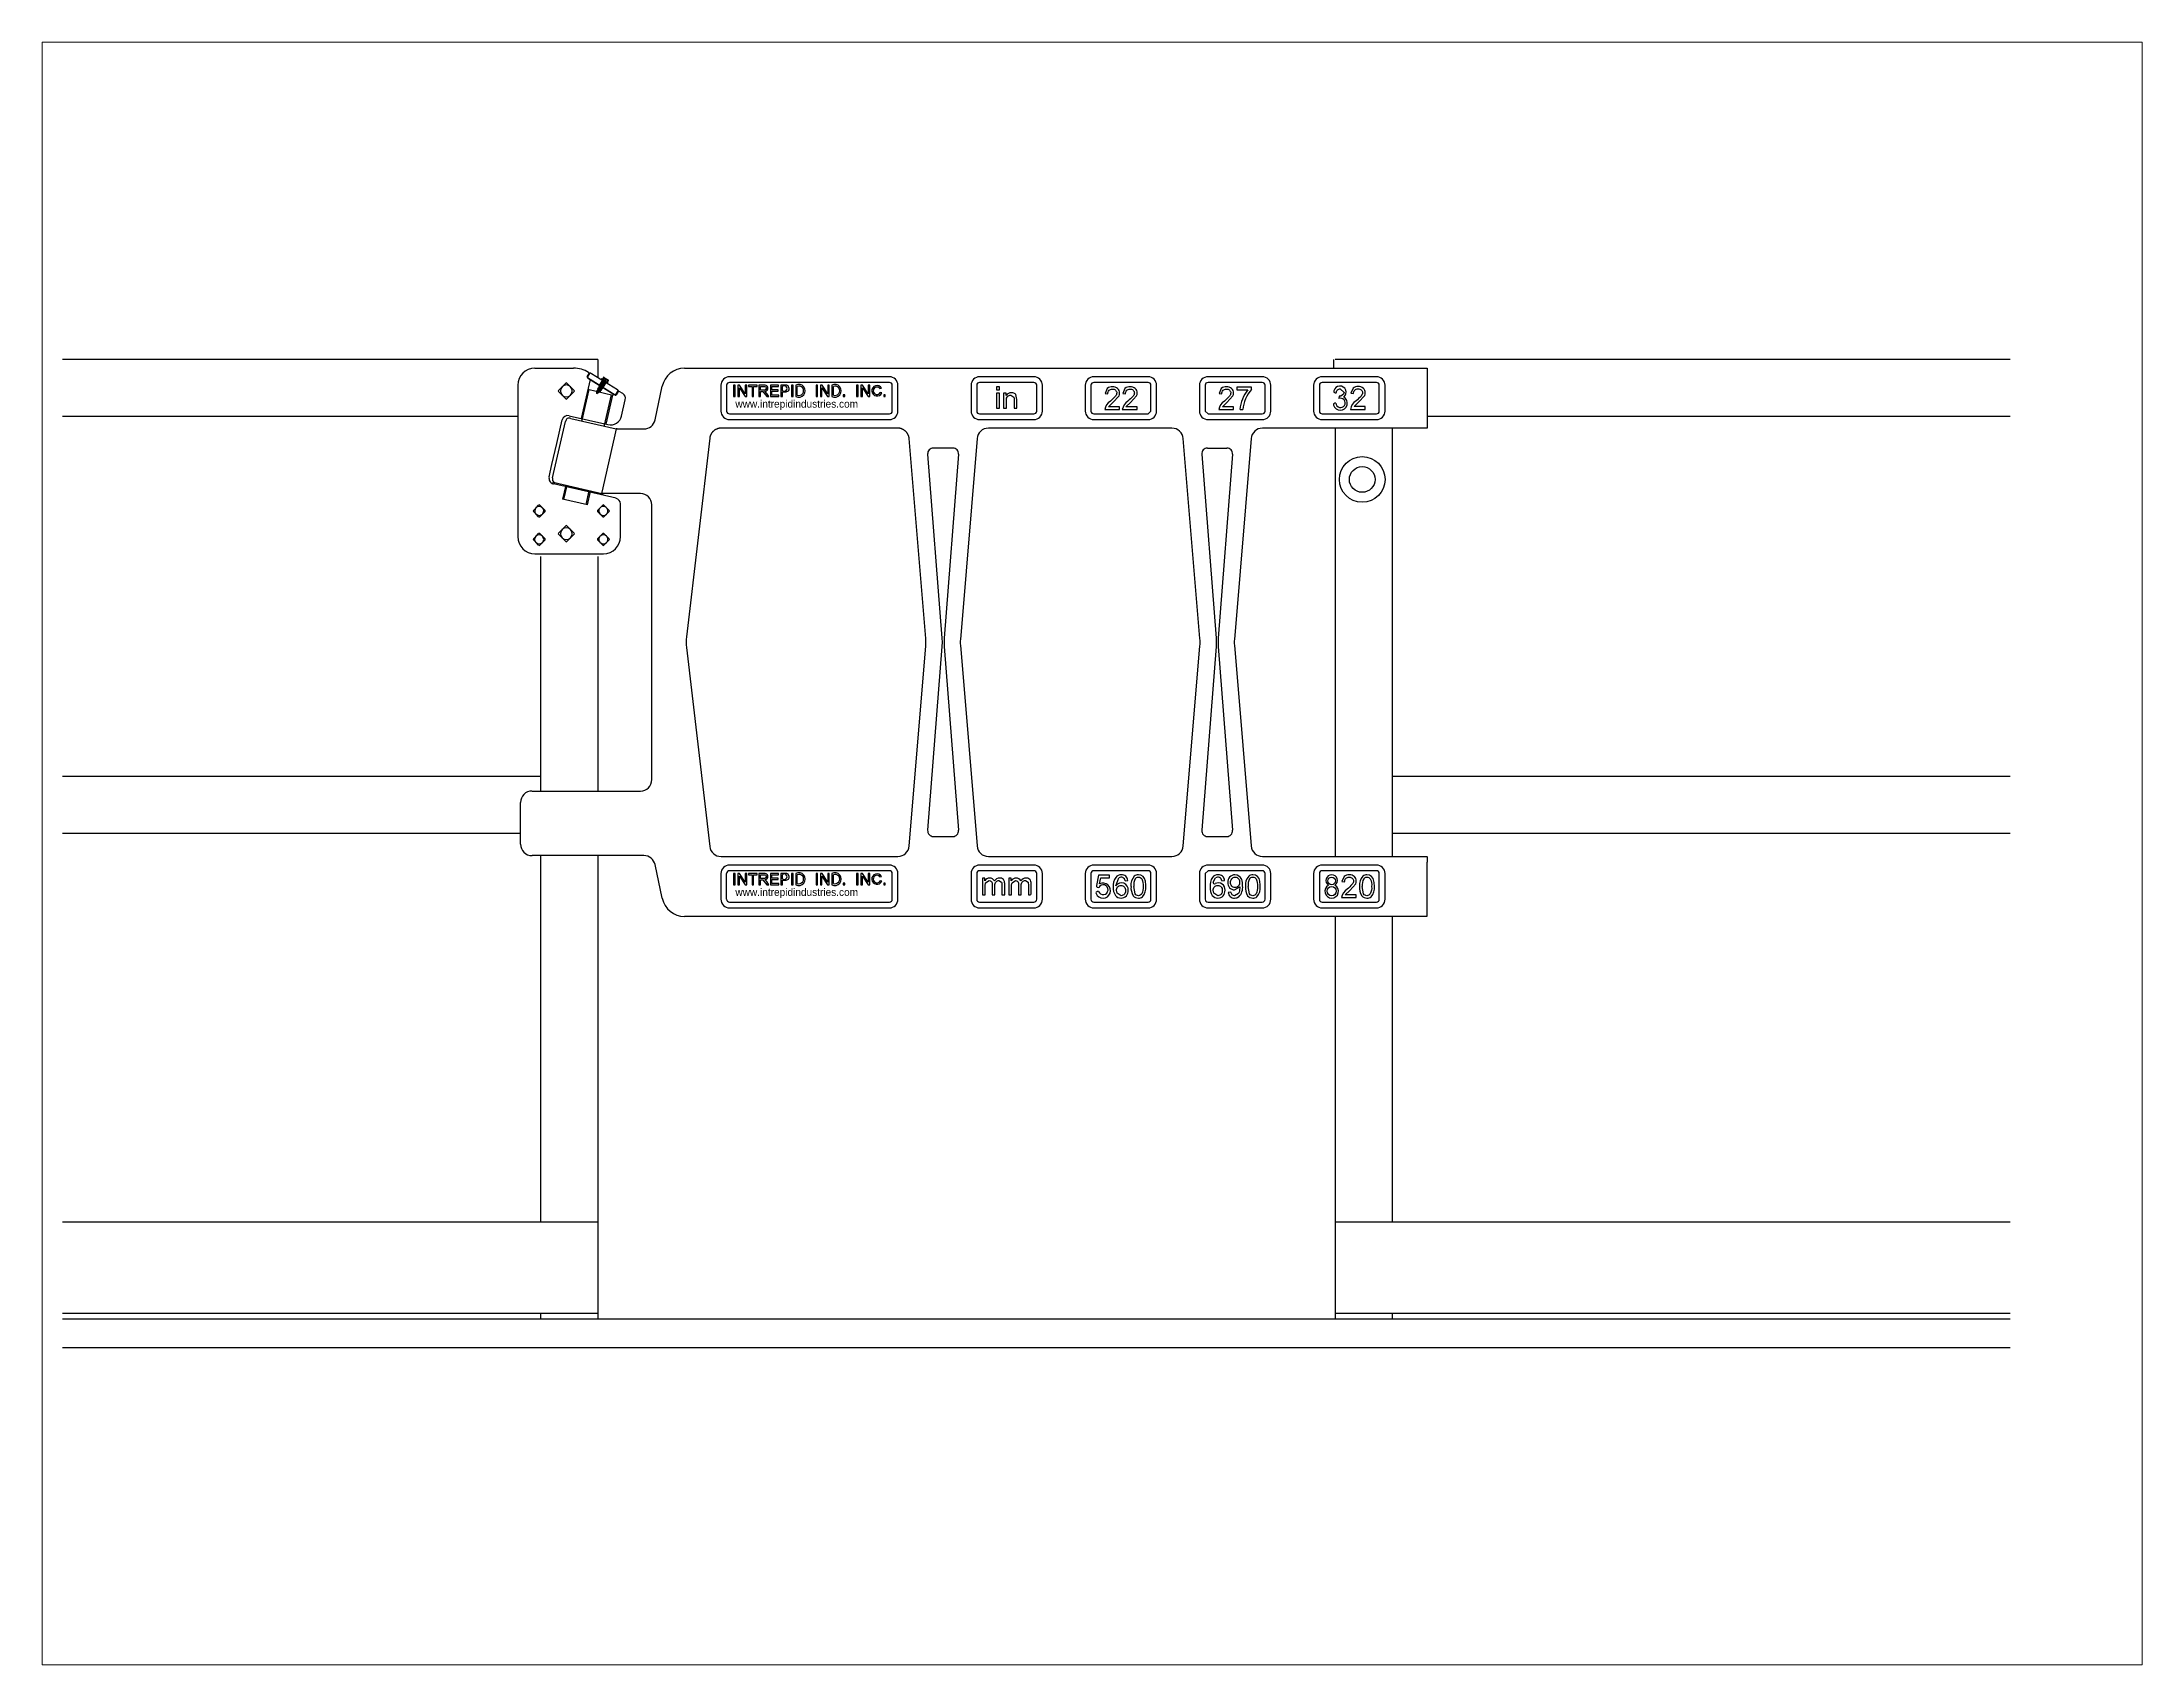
# Paper-space layout 'Layout2' of a CAD drawing. Header units: inches. Extents: x 0.85 to 9.65, y 0.6 to 7.4.
# The model-space entities are those that its viewports show. They can reach past a viewport. Long polylines and large blocks are cut down to what shows.
import ezdxf

# ---------------------------------------------------------------- set-up
doc = ezdxf.new("R2010")
doc.units = ezdxf.units.IN
doc.header["$LTSCALE"] = 0.03937
doc.header["$MEASUREMENT"] = 0
doc.linetypes.add('DYN_DIM', pattern=[0.101481, 0.028995, -0.072487])
doc.styles.add('DYN_DIM', font='LFAX.TTF')

psp = doc.layouts.new('Layout2')

msp = doc.modelspace()

# ---------------------------------------------------------------- texts
at = {"style": 'DYN_DIM'}
for p in [(9.472, 22.399), (9.472, 1.024)]:
    msp.add_text('www.intrepidindustries.com', height=0.33, dxfattribs=at).set_placement(p)

# ---------------------------------------------------------------- linework, layer by layer
for p, q in [((3.444, 24.505), (-19.986, 24.504)), ((0.694, 24.13), (2.386, 24.13)), ((3.058, 23.934), (3.045, 23.942)), ((3.143, 23.907), (3.168, 23.891)), ((3.444, 24.505), (3.444, 23.72)), ((7.248, 24.125), (39.755, 24.125)), ((35.653, 24.504), (35.653, 24.125)), ((65.289, 24.505), (35.728, 24.504)), ((39.755, 24.125), (39.755, 23.875)), ((-0.056, 23.38), (-0.056, 20.825)), ((1.724, 23.153), (1.885, 23.313)), ((1.885, 22.946), (1.724, 23.107)), ((1.885, 23.313), (2.046, 23.474)), ((2.092, 23.474), (2.253, 23.313)), ((2.253, 23.313), (2.414, 23.153)), ((2.414, 23.107), (2.253, 22.946)), ((3.11, 23.631), (2.716, 21.925)), ((2.76, 21.85), (3.07, 23.19)), ((2.763, 21.85), (3.072, 23.189)), ((2.981, 23.749), (3.068, 23.89)), ((4.212, 22.948), (2.991, 23.705)), ((3, 23.739), (3.098, 23.897)), ((3.011, 23.695), (3.037, 23.679)), ((3.011, 23.203), (4.107, 22.95)), ((3.037, 23.679), (4.171, 22.975)), ((3.168, 23.891), (4.303, 23.188)), ((3.402, 23.011), (3.424, 23.142)), ((3.402, 23.011), (3.411, 23.005)), ((3.538, 23.097), (3.411, 23.005)), ((3.477, 23.122), (3.424, 23.142)), ((3.426, 23.143), (3.431, 23.143)), ((3.431, 23.19), (3.428, 23.168)), ((3.428, 23.168), (3.429, 23.164)), ((3.428, 23.168), (3.493, 23.148)), ((3.435, 23.153), (3.428, 23.142)), ((3.455, 23.111), (3.428, 23.142)), ((3.428, 23.142), (3.48, 23.126)), ((3.436, 23.15), (3.429, 23.164)), ((3.537, 23.102), (3.431, 23.19)), ((3.501, 23.16), (3.431, 23.19)), ((3.487, 23.138), (3.435, 23.153)), ((3.435, 23.153), (3.509, 23.078)), ((3.437, 23.19), (3.46, 23.19)), ((3.448, 23.231), (3.448, 23.23)), ((3.448, 23.231), (3.525, 23.2)), ((3.452, 23.237), (3.449, 23.232)), ((3.465, 23.198), (3.449, 23.229)), ((3.529, 23.206), (3.452, 23.237)), ((3.452, 23.236), (3.504, 23.19)), ((3.452, 23.225), (3.519, 23.17)), ((3.455, 23.136), (3.508, 23.081)), ((3.455, 23.111), (3.509, 23.078)), ((3.465, 23.201), (3.457, 23.189)), ((3.531, 23.111), (3.457, 23.189)), ((3.457, 23.189), (3.509, 23.173)), ((3.459, 23.238), (3.49, 23.237)), ((3.516, 23.185), (3.465, 23.201)), ((3.465, 23.201), (3.538, 23.122)), ((3.48, 23.126), (3.477, 23.122)), ((3.477, 23.122), (3.538, 23.097)), ((3.481, 23.284), (3.478, 23.28)), ((3.478, 23.277), (3.478, 23.279)), ((3.478, 23.279), (3.555, 23.247)), ((3.494, 23.245), (3.478, 23.276)), ((3.48, 23.126), (3.531, 23.111)), ((3.558, 23.253), (3.481, 23.284)), ((3.481, 23.283), (3.533, 23.238)), ((3.548, 23.217), (3.481, 23.272)), ((3.494, 23.248), (3.487, 23.236)), ((3.513, 23.206), (3.487, 23.236)), ((3.487, 23.236), (3.538, 23.221)), ((3.493, 23.148), (3.487, 23.138)), ((3.538, 23.122), (3.487, 23.138)), ((3.489, 23.285), (3.519, 23.284)), ((3.572, 23.121), (3.493, 23.148)), ((3.545, 23.232), (3.494, 23.248)), ((3.494, 23.248), (3.539, 23.202)), ((3.509, 23.173), (3.501, 23.16)), ((3.506, 23.189), (3.573, 23.134)), ((3.507, 23.324), (3.507, 23.326)), ((3.507, 23.326), (3.584, 23.294)), ((3.524, 23.292), (3.507, 23.323)), ((3.511, 23.332), (3.508, 23.327)), ((3.509, 23.173), (3.56, 23.158)), ((3.51, 23.33), (3.562, 23.285)), ((3.578, 23.264), (3.51, 23.319)), ((3.588, 23.3), (3.511, 23.332)), ((3.523, 23.295), (3.516, 23.283)), ((3.543, 23.253), (3.516, 23.283)), ((3.516, 23.283), (3.567, 23.268)), ((3.56, 23.158), (3.516, 23.204)), ((3.525, 23.2), (3.516, 23.185)), ((3.568, 23.17), (3.516, 23.185)), ((3.518, 23.332), (3.548, 23.332)), ((3.521, 23.168), (3.572, 23.125)), ((3.575, 23.28), (3.523, 23.295)), ((3.523, 23.295), (3.568, 23.249)), ((3.525, 23.2), (3.602, 23.169)), ((3.527, 23.374), (3.659, 23.587)), ((3.538, 23.221), (3.529, 23.206)), ((3.606, 23.174), (3.529, 23.206)), ((3.661, 23.276), (3.531, 23.37)), ((3.538, 23.122), (3.531, 23.111)), ((3.531, 23.114), (3.538, 23.099)), ((3.535, 23.236), (3.603, 23.181)), ((3.536, 23.372), (3.536, 23.373)), ((3.536, 23.373), (3.613, 23.342)), ((3.537, 23.369), (3.536, 23.371)), ((3.563, 23.121), (3.536, 23.121)), ((3.54, 23.379), (3.537, 23.374)), ((3.543, 23.363), (3.537, 23.369)), ((3.538, 23.221), (3.59, 23.205)), ((3.538, 23.097), (3.539, 23.099)), ((3.617, 23.347), (3.54, 23.379)), ((3.54, 23.378), (3.586, 23.337)), ((3.553, 23.339), (3.54, 23.365)), ((3.541, 23.2), (3.568, 23.17)), ((3.553, 23.342), (3.545, 23.331)), ((3.572, 23.3), (3.545, 23.331)), ((3.545, 23.331), (3.597, 23.315)), ((3.59, 23.205), (3.545, 23.251)), ((3.555, 23.247), (3.545, 23.232)), ((3.597, 23.217), (3.545, 23.232)), ((3.547, 23.379), (3.577, 23.379)), ((3.607, 23.312), (3.547, 23.359)), ((3.602, 23.17), (3.551, 23.215)), ((3.591, 23.332), (3.553, 23.342)), ((3.553, 23.342), (3.597, 23.296)), ((3.555, 23.247), (3.632, 23.216)), ((3.567, 23.268), (3.558, 23.253)), ((3.635, 23.222), (3.558, 23.253)), ((3.56, 23.158), (3.568, 23.17)), ((3.56, 23.161), (3.576, 23.129)), ((3.577, 23.127), (3.563, 23.13)), ((3.565, 23.419), (3.565, 23.42)), ((3.565, 23.42), (3.642, 23.389)), ((3.565, 23.283), (3.632, 23.228)), ((3.595, 23.168), (3.565, 23.168)), ((3.574, 23.123), (3.565, 23.129)), ((3.569, 23.426), (3.566, 23.421)), ((3.582, 23.387), (3.566, 23.418)), ((3.567, 23.268), (3.619, 23.252)), ((3.646, 23.395), (3.569, 23.426)), ((3.569, 23.425), (3.621, 23.379)), ((3.636, 23.359), (3.569, 23.414)), ((3.57, 23.247), (3.597, 23.217)), ((3.572, 23.121), (3.574, 23.123)), ((3.619, 23.252), (3.574, 23.298)), ((3.576, 23.126), (3.574, 23.123)), ((3.582, 23.39), (3.575, 23.378)), ((3.601, 23.347), (3.575, 23.378)), ((3.575, 23.378), (3.626, 23.362)), ((3.584, 23.294), (3.575, 23.28)), ((3.626, 23.264), (3.575, 23.28)), ((3.576, 23.427), (3.607, 23.426)), ((3.577, 23.129), (3.577, 23.127)), ((3.632, 23.217), (3.58, 23.263)), ((3.633, 23.374), (3.582, 23.39)), ((3.582, 23.39), (3.627, 23.343)), ((3.584, 23.294), (3.661, 23.263)), ((3.599, 23.294), (3.587, 23.3)), ((3.603, 23.655), (3.588, 23.631)), ((3.597, 23.315), (3.588, 23.3)), ((3.665, 23.269), (3.588, 23.3)), ((3.589, 23.208), (3.606, 23.177)), ((3.597, 23.217), (3.59, 23.205)), ((3.604, 23.327), (3.594, 23.331)), ((3.594, 23.33), (3.663, 23.272)), ((3.624, 23.215), (3.594, 23.216)), ((3.598, 23.473), (3.595, 23.468)), ((3.595, 23.466), (3.595, 23.467)), ((3.595, 23.467), (3.672, 23.436)), ((3.611, 23.434), (3.595, 23.465)), ((3.597, 23.315), (3.646, 23.298)), ((3.675, 23.442), (3.598, 23.473)), ((3.598, 23.472), (3.65, 23.426)), ((3.665, 23.406), (3.598, 23.461)), ((3.599, 23.294), (3.626, 23.264)), ((3.605, 23.173), (3.602, 23.169)), ((3.898, 23.472), (3.603, 23.655)), ((3.648, 23.299), (3.603, 23.346)), ((3.611, 23.437), (3.604, 23.425)), ((3.631, 23.395), (3.604, 23.425)), ((3.604, 23.425), (3.655, 23.409)), ((3.613, 23.342), (3.604, 23.327)), ((3.655, 23.311), (3.604, 23.327)), ((3.606, 23.474), (3.636, 23.473)), ((3.606, 23.176), (3.606, 23.174)), ((3.661, 23.264), (3.609, 23.31)), ((3.663, 23.421), (3.611, 23.437)), ((3.611, 23.437), (3.656, 23.391)), ((3.613, 23.342), (3.69, 23.31)), ((3.626, 23.362), (3.617, 23.347)), ((3.619, 23.252), (3.626, 23.264)), ((3.619, 23.255), (3.635, 23.224)), ((3.623, 23.377), (3.69, 23.322)), ((3.654, 23.262), (3.623, 23.263)), ((3.624, 23.513), (3.624, 23.515)), ((3.624, 23.515), (3.778, 23.452)), ((3.641, 23.481), (3.624, 23.512)), ((3.625, 23.516), (3.628, 23.521)), ((3.626, 23.362), (3.677, 23.347)), ((3.695, 23.453), (3.627, 23.508)), ((3.782, 23.458), (3.628, 23.521)), ((3.628, 23.519), (3.679, 23.474)), ((3.629, 23.342), (3.655, 23.311)), ((3.635, 23.221), (3.632, 23.216)), ((3.64, 23.484), (3.633, 23.472)), ((3.66, 23.442), (3.633, 23.472)), ((3.633, 23.472), (3.684, 23.457)), ((3.677, 23.347), (3.633, 23.393)), ((3.642, 23.389), (3.633, 23.374)), ((3.685, 23.358), (3.633, 23.374)), ((3.635, 23.521), (3.665, 23.521)), ((3.635, 23.223), (3.635, 23.222)), ((3.69, 23.312), (3.638, 23.357)), ((3.743, 23.453), (3.64, 23.484)), ((3.64, 23.484), (3.685, 23.438)), ((3.642, 23.389), (3.719, 23.357)), ((3.7, 23.719), (3.644, 23.629)), ((3.655, 23.409), (3.646, 23.395)), ((3.723, 23.363), (3.646, 23.395)), ((3.646, 23.298), (3.648, 23.299)), ((3.655, 23.311), (3.648, 23.299)), ((3.648, 23.303), (3.65, 23.298)), ((3.65, 23.298), (3.652, 23.295)), ((3.652, 23.624), (3.708, 23.714)), ((3.652, 23.425), (3.72, 23.37)), ((3.652, 23.295), (3.664, 23.271)), ((3.653, 23.56), (3.653, 23.562)), ((3.653, 23.562), (3.8, 23.499)), ((3.683, 23.31), (3.653, 23.31)), ((3.657, 23.568), (3.654, 23.563)), ((3.67, 23.528), (3.654, 23.56)), ((3.655, 23.409), (3.707, 23.394)), ((3.757, 23.525), (3.657, 23.568)), ((3.709, 23.521), (3.657, 23.567)), ((3.67, 23.544), (3.657, 23.555)), ((3.658, 23.389), (3.685, 23.358)), ((3.66, 23.292), (3.658, 23.291)), ((3.664, 23.268), (3.661, 23.263)), ((3.67, 23.531), (3.662, 23.519)), ((3.689, 23.489), (3.662, 23.519)), ((3.662, 23.519), (3.765, 23.488)), ((3.707, 23.394), (3.662, 23.44)), ((3.672, 23.436), (3.663, 23.421)), ((3.714, 23.406), (3.663, 23.421)), ((3.664, 23.568), (3.69, 23.568)), ((3.665, 23.27), (3.665, 23.269)), ((3.719, 23.359), (3.668, 23.404)), ((3.773, 23.5), (3.67, 23.531)), ((3.67, 23.531), (3.706, 23.492)), ((3.672, 23.436), (3.749, 23.405)), ((3.684, 23.457), (3.675, 23.442)), ((3.752, 23.411), (3.675, 23.442)), ((3.677, 23.347), (3.685, 23.358)), ((3.677, 23.35), (3.694, 23.318)), ((3.694, 23.316), (3.677, 23.32)), ((3.68, 23.279), (3.812, 23.492)), ((3.682, 23.472), (3.749, 23.417)), ((3.712, 23.357), (3.682, 23.357)), ((3.684, 23.457), (3.736, 23.441)), ((3.687, 23.436), (3.714, 23.406)), ((3.689, 23.701), (3.901, 23.569)), ((3.718, 23.536), (3.691, 23.566)), ((3.736, 23.441), (3.691, 23.487)), ((3.691, 23.311), (3.693, 23.315)), ((3.694, 23.318), (3.694, 23.316)), ((3.749, 23.406), (3.697, 23.452)), ((3.703, 23.725), (3.7, 23.719)), ((3.708, 23.714), (3.7, 23.719)), ((3.705, 23.725), (3.703, 23.725)), ((3.705, 23.725), (3.757, 23.692)), ((3.716, 23.507), (3.706, 23.492)), ((3.706, 23.492), (3.714, 23.485)), ((3.706, 23.397), (3.723, 23.366)), ((3.714, 23.406), (3.707, 23.394)), ((3.719, 23.513), (3.711, 23.519)), ((3.741, 23.404), (3.711, 23.405)), ((3.724, 23.5), (3.716, 23.507)), ((3.717, 23.483), (3.743, 23.453)), ((3.728, 23.528), (3.719, 23.513)), ((3.722, 23.362), (3.719, 23.357)), ((3.728, 23.528), (3.72, 23.535)), ((3.723, 23.365), (3.723, 23.363)), ((3.778, 23.453), (3.726, 23.499)), ((3.765, 23.488), (3.728, 23.528)), ((3.728, 23.506), (3.778, 23.464)), ((3.733, 23.705), (3.747, 23.698)), ((3.736, 23.539), (3.746, 23.531)), ((3.743, 23.453), (3.736, 23.441)), ((3.736, 23.444), (3.752, 23.413)), ((3.771, 23.451), (3.74, 23.452)), ((3.799, 23.658), (3.743, 23.568)), ((3.748, 23.529), (3.773, 23.5)), ((3.752, 23.409), (3.749, 23.405)), ((3.752, 23.412), (3.752, 23.411)), ((3.758, 23.558), (3.814, 23.649)), ((3.773, 23.5), (3.765, 23.488)), ((3.765, 23.491), (3.781, 23.46)), ((3.769, 23.685), (3.863, 23.626)), ((3.802, 23.498), (3.77, 23.499)), ((3.781, 23.457), (3.778, 23.452)), ((3.782, 23.459), (3.782, 23.458)), ((3.799, 23.658), (3.814, 23.649)), ((3.851, 23.633), (3.839, 23.639)), ((3.905, 23.592), (3.849, 23.502)), ((3.857, 23.497), (3.913, 23.588)), ((3.915, 23.594), (3.873, 23.62)), ((3.884, 23.448), (3.898, 23.472)), ((3.913, 23.588), (3.905, 23.592)), ((3.913, 23.588), (3.916, 23.593)), ((3.916, 23.593), (3.915, 23.594)), ((4.12, 23.005), (4.107, 22.95)), ((4.241, 22.969), (4.339, 23.127)), ((4.343, 23.1), (4.256, 22.958)), ((4.303, 23.188), (4.329, 23.172)), ((4.541, 23.015), (4.387, 23.11)), ((5.957, 21.859), (6.27, 23.333)), ((8.839, 23.375), (8.839, 22.25)), ((9.089, 23.375), (9.089, 22.25)), ((16.214, 23.75), (9.214, 23.75)), ((16.214, 23.5), (9.214, 23.5)), ((9.393, 23.384), (9.393, 22.887)), ((9.459, 23.384), (9.393, 23.384)), ((9.459, 22.887), (9.459, 23.384)), ((9.58, 23.384), (9.58, 22.887)), ((9.65, 23.384), (9.58, 23.384)), ((9.646, 23.268), (9.895, 22.887)), ((9.646, 22.887), (9.646, 23.268)), ((9.899, 23.003), (9.65, 23.384)), ((9.899, 23.384), (9.899, 23.003)), ((9.966, 23.384), (9.899, 23.384)), ((9.966, 22.887), (9.966, 23.384)), ((10.041, 23.384), (10.041, 23.327)), ((10.432, 23.384), (10.041, 23.384)), ((10.041, 23.327), (10.203, 23.327)), ((10.203, 23.327), (10.203, 22.887)), ((10.27, 23.327), (10.432, 23.327)), ((10.27, 22.887), (10.27, 23.327)), ((10.432, 23.327), (10.432, 23.384)), ((10.502, 23.384), (10.502, 22.887)), ((10.568, 23.164), (10.568, 23.327)), ((10.568, 23.107), (10.68, 23.104)), ((10.568, 22.887), (10.568, 23.107)), ((10.68, 23.104), (10.855, 22.887)), ((10.848, 23.022), (10.758, 23.113)), ((10.932, 22.887), (10.848, 23.022)), ((11.002, 23.384), (11.002, 22.887)), ((11.357, 23.384), (11.002, 23.384)), ((11.068, 23.327), (11.357, 23.327)), ((11.068, 23.173), (11.068, 23.327)), ((11.339, 23.173), (11.068, 23.173)), ((11.068, 23.116), (11.339, 23.116)), ((11.068, 22.944), (11.068, 23.116)), ((11.339, 23.116), (11.339, 23.173)), ((11.357, 23.327), (11.357, 23.384)), ((11.463, 23.384), (11.463, 22.887)), ((11.529, 23.149), (11.529, 23.327)), ((11.529, 22.887), (11.529, 23.092)), ((11.929, 23.384), (11.929, 22.887)), ((11.996, 23.384), (11.929, 23.384)), ((11.996, 22.887), (11.996, 23.384)), ((12.116, 23.384), (12.116, 22.887)), ((12.182, 22.944), (12.182, 23.327)), ((13.008, 23.384), (13.008, 22.887)), ((13.074, 23.384), (13.008, 23.384)), ((13.074, 22.887), (13.074, 23.384)), ((13.194, 23.384), (13.194, 22.887)), ((13.265, 23.384), (13.194, 23.384)), ((13.261, 23.268), (13.51, 22.887)), ((13.261, 22.887), (13.261, 23.268)), ((13.514, 23.003), (13.265, 23.384)), ((13.514, 23.384), (13.514, 23.003)), ((13.58, 23.384), (13.514, 23.384)), ((13.58, 22.887), (13.58, 23.384)), ((13.694, 23.384), (13.694, 22.887)), ((13.761, 22.944), (13.761, 23.327)), ((14.779, 23.384), (14.779, 22.887)), ((14.845, 23.384), (14.779, 23.384)), ((14.845, 22.887), (14.845, 23.384)), ((14.966, 23.384), (14.966, 22.887)), ((15.036, 23.384), (14.966, 23.384)), ((15.032, 23.268), (15.281, 22.887)), ((15.032, 22.887), (15.032, 23.268)), ((15.285, 23.003), (15.036, 23.384)), ((15.285, 23.384), (15.285, 23.003)), ((15.351, 23.384), (15.285, 23.384)), ((15.351, 22.887), (15.351, 23.384)), ((15.803, 23.232), (15.869, 23.247)), ((15.881, 23.045), (15.815, 23.061)), ((16.339, 22.25), (16.339, 23.375)), ((16.589, 22.25), (16.589, 23.375)), ((19.79, 23.375), (19.79, 22.25)), ((20.04, 23.375), (20.04, 22.25)), ((22.54, 23.75), (20.165, 23.75)), ((22.54, 23.5), (20.165, 23.5)), ((20.909, 23.309), (20.909, 23.171)), ((21.03, 23.309), (20.909, 23.309)), ((20.909, 23.171), (21.03, 23.171)), ((20.909, 23.038), (20.909, 22.378)), ((21.03, 23.038), (20.909, 23.038)), ((21.03, 23.171), (21.03, 23.309)), ((21.03, 22.378), (21.03, 23.038)), ((21.217, 23.038), (21.217, 22.378)), ((21.325, 23.038), (21.217, 23.038)), ((21.325, 22.936), (21.325, 23.038)), ((22.665, 22.25), (22.665, 23.375)), ((22.915, 22.25), (22.915, 23.375)), ((24.79, 23.375), (24.79, 22.25)), ((25.04, 23.375), (25.04, 22.25)), ((27.54, 23.75), (25.165, 23.75)), ((27.54, 23.5), (25.165, 23.5)), ((25.659, 23.023), (25.78, 23.005)), ((26.431, 23.023), (26.551, 23.005)), ((27.665, 22.25), (27.665, 23.375)), ((27.915, 22.25), (27.915, 23.375)), ((29.79, 23.375), (29.79, 22.25)), ((30.04, 23.375), (30.04, 22.25)), ((32.54, 23.75), (30.165, 23.75)), ((32.54, 23.5), (30.165, 23.5)), ((30.65, 23.023), (30.771, 23.005)), ((31.427, 23.294), (31.427, 23.174)), ((32.072, 23.294), (31.427, 23.294)), ((31.427, 23.174), (31.915, 23.174)), ((32.072, 23.197), (32.072, 23.294)), ((32.665, 22.25), (32.665, 23.375)), ((32.915, 22.25), (32.915, 23.375)), ((34.79, 23.375), (34.79, 22.25)), ((35.04, 23.375), (35.04, 22.25)), ((37.54, 23.75), (35.165, 23.75)), ((37.54, 23.5), (35.165, 23.5)), ((35.727, 23.052), (35.778, 23.044)), ((36.417, 23.032), (36.537, 23.014)), ((37.665, 22.25), (37.665, 23.375)), ((37.915, 22.25), (37.915, 23.375)), ((39.755, 23.875), (39.755, 21.75)), ((2.046, 22.785), (1.885, 22.946)), ((2.253, 22.946), (2.092, 22.785)), ((3.737, 21.625), (4.046, 22.964)), ((3.74, 21.624), (4.049, 22.964)), ((3.812, 21.672), (4.107, 22.95)), ((4.171, 22.975), (4.197, 22.959)), ((4.488, 22.029), (4.653, 22.746)), ((9.214, 22.125), (16.214, 22.125)), ((9.393, 22.887), (9.459, 22.887)), ((9.58, 22.887), (9.646, 22.887)), ((9.895, 22.887), (9.966, 22.887)), ((10.203, 22.887), (10.27, 22.887)), ((10.502, 22.887), (10.568, 22.887)), ((10.855, 22.887), (10.932, 22.887)), ((11.002, 22.887), (11.369, 22.887)), ((11.369, 22.944), (11.068, 22.944)), ((11.369, 22.887), (11.369, 22.944)), ((11.463, 22.887), (11.529, 22.887)), ((11.929, 22.887), (11.996, 22.887)), ((13.008, 22.887), (13.074, 22.887)), ((13.194, 22.887), (13.261, 22.887)), ((13.51, 22.887), (13.58, 22.887)), ((14.197, 22.953), (14.197, 22.887)), ((14.264, 22.953), (14.197, 22.953)), ((14.197, 22.887), (14.264, 22.887)), ((14.264, 22.887), (14.264, 22.953)), ((14.779, 22.887), (14.845, 22.887)), ((14.966, 22.887), (15.032, 22.887)), ((15.281, 22.887), (15.351, 22.887)), ((15.969, 22.953), (15.969, 22.887)), ((16.035, 22.953), (15.969, 22.953)), ((15.969, 22.887), (16.035, 22.887)), ((16.035, 22.887), (16.035, 22.953)), ((20.165, 22.125), (22.54, 22.125)), ((20.909, 22.378), (21.03, 22.378)), ((21.217, 22.378), (21.337, 22.378)), ((21.674, 22.378), (21.795, 22.378)), ((25.165, 22.125), (27.54, 22.125)), ((25.641, 22.312), (26.292, 22.312)), ((26.292, 22.433), (25.803, 22.433)), ((26.292, 22.312), (26.292, 22.433)), ((26.412, 22.312), (27.063, 22.312)), ((27.063, 22.433), (26.574, 22.433)), ((27.063, 22.312), (27.063, 22.433)), ((27.54, 22.125), (27.665, 22.25)), ((30.04, 22.25), (30.165, 22.125)), ((30.165, 22.125), (32.54, 22.125)), ((30.632, 22.312), (31.283, 22.312)), ((31.283, 22.433), (30.794, 22.433)), ((31.283, 22.312), (31.283, 22.433)), ((31.566, 22.312), (31.686, 22.312)), ((35.165, 22.125), (37.54, 22.125)), ((35.766, 22.599), (35.71, 22.59)), ((35.902, 22.9), (35.888, 22.791)), ((36.399, 22.322), (37.049, 22.322)), ((37.049, 22.442), (36.56, 22.442)), ((37.049, 22.322), (37.049, 22.442)), ((-0.056, 22.005), (-19.986, 22.004)), ((1.47, 19.326), (2.038, 21.787)), ((1.654, 20.825), (1.893, 21.859)), ((2.193, 22.046), (3.888, 21.655)), ((2.263, 21.927), (4.251, 21.468)), ((3.678, 18.888), (4.214, 21.213)), ((4.214, 21.213), (4.273, 21.466)), ((4.294, 21.463), (4.251, 21.468)), ((4.294, 21.463), (5.468, 21.463)), ((9.214, 21.875), (16.214, 21.875)), ((20.165, 21.875), (22.54, 21.875)), ((28.584, 21.5), (20.55, 21.5)), ((25.165, 21.875), (27.54, 21.875)), ((30.165, 21.875), (32.54, 21.875)), ((39.755, 21.5), (32.55, 21.5)), ((35.165, 21.875), (37.54, 21.875)), ((35.728, 21.5), (35.728, 2.75)), ((38.228, 21.5), (38.228, 2.75)), ((65.289, 22.005), (39.755, 22.004)), ((39.755, 21.75), (39.755, 21.5)), ((-0.056, 20.825), (-0.056, 19.908)), ((1.442, 19.908), (1.654, 20.825)), ((8.348, 21.058), (7.329, 12.358)), ((17.809, 12.291), (17.082, 21.041)), ((17.89, 20.354), (18.517, 12.311)), ((18.993, 20.625), (18.139, 20.625)), ((19.242, 20.354), (18.615, 12.311)), ((20.052, 21.042), (19.321, 12.249)), ((29.809, 12.291), (29.082, 21.042)), ((29.89, 20.354), (30.517, 12.311)), ((30.139, 20.625), (30.993, 20.625)), ((31.242, 20.354), (30.615, 12.311)), ((32.052, 21.042), (31.321, 12.249)), ((-0.056, 19.908), (-0.056, 19.2)), ((1.316, 19.362), (1.442, 19.908)), ((-0.056, 19.2), (-0.056, 16.754)), ((1.479, 19.069), (1.493, 19.129)), ((1.479, 19.068), (1.479, 19.069)), ((1.479, 19.068), (1.489, 19.065)), ((1.493, 19.129), (3.685, 18.622)), ((4.25, 18.428), (1.504, 19.062)), ((1.549, 19.12), (3.629, 18.635)), ((2.027, 18.941), (1.901, 18.393)), ((2.994, 18.14), (1.901, 18.393)), ((1.959, 18.379), (2.094, 18.964)), ((1.961, 18.378), (2.102, 18.988)), ((2.025, 18.942), (2.039, 19.003)), ((2.027, 18.941), (2.035, 18.977)), ((2.036, 18.977), (3.132, 18.724)), ((2.936, 18.154), (3.076, 18.763)), ((2.938, 18.153), (3.073, 18.738)), ((2.997, 18.139), (3.132, 18.724)), ((3.126, 18.687), (3.14, 18.748)), ((3.62, 18.638), (3.678, 18.888)), ((3.63, 18.637), (3.641, 18.638)), ((5.316, 18.638), (3.641, 18.638)), ((3.671, 18.561), (3.685, 18.622)), ((0.625, 17.902), (0.742, 18.019)), ((0.742, 17.739), (0.625, 17.856)), ((0.742, 18.019), (0.858, 18.135)), ((0.858, 17.623), (0.742, 17.739)), ((0.904, 18.135), (1.021, 18.019)), ((1.021, 17.739), (0.904, 17.623)), ((1.021, 18.019), (1.138, 17.902)), ((1.138, 17.856), (1.021, 17.739)), ((2.994, 18.14), (2.996, 18.14)), ((3.438, 17.902), (3.554, 18.019)), ((3.554, 17.739), (3.438, 17.856)), ((3.554, 18.019), (3.671, 18.135)), ((3.671, 17.623), (3.554, 17.739)), ((3.717, 18.135), (3.834, 18.019)), ((3.834, 17.74), (3.717, 17.623)), ((3.834, 18.019), (3.95, 17.902)), ((3.95, 17.856), (3.834, 17.74)), ((4.444, 16.754), (4.444, 18.184)), ((5.816, 6.113), (5.816, 18.138)), ((0.625, 16.652), (0.742, 16.769)), ((0.742, 16.489), (0.625, 16.606)), ((0.742, 16.769), (0.858, 16.885)), ((0.904, 16.885), (1.021, 16.769)), ((1.021, 16.769), (1.138, 16.652)), ((1.138, 16.606), (1.021, 16.49)), ((1.724, 16.902), (2.046, 17.224)), ((1.885, 16.696), (1.724, 16.856)), ((2.046, 16.535), (1.885, 16.696)), ((2.092, 17.224), (2.253, 17.063)), ((2.253, 16.696), (2.092, 16.535)), ((2.253, 17.063), (2.414, 16.903)), ((2.414, 16.857), (2.253, 16.696)), ((3.438, 16.652), (3.554, 16.769)), ((3.554, 16.489), (3.438, 16.606)), ((3.554, 16.769), (3.671, 16.885)), ((3.717, 16.885), (3.834, 16.769)), ((3.834, 16.769), (3.95, 16.652)), ((3.95, 16.606), (3.834, 16.49)), ((0.694, 16.004), (3.694, 16.004)), ((0.858, 16.373), (0.742, 16.489)), ((1.021, 16.489), (0.904, 16.373)), ((0.944, 15.879), (0.944, 5.613)), ((3.444, 15.879), (3.444, 5.613)), ((3.671, 16.373), (3.554, 16.489)), ((3.834, 16.49), (3.717, 16.373)), ((17.082, 3.209), (17.809, 11.959)), ((18.517, 12.311), (18.524, 12.125)), ((18.524, 12.125), (18.517, 11.939)), ((18.615, 12.311), (18.608, 12.125)), ((18.615, 12.311), (18.608, 12.125)), ((18.608, 12.125), (18.615, 11.939)), ((19.321, 12.001), (20.052, 3.209)), ((29.082, 3.209), (29.809, 11.959)), ((30.517, 12.311), (30.524, 12.125)), ((30.524, 12.125), (30.517, 11.939)), ((30.615, 12.311), (30.608, 12.125)), ((30.608, 12.125), (30.615, 11.939)), ((31.321, 12.001), (32.052, 3.209)), ((7.329, 11.893), (8.348, 3.192)), ((18.517, 11.939), (17.89, 3.896)), ((18.615, 11.939), (19.242, 3.896)), ((30.517, 11.939), (29.89, 3.896)), ((30.615, 11.939), (31.242, 3.896)), ((0.944, 6.255), (-19.986, 6.254)), ((0.567, 5.613), (5.316, 5.613)), ((65.289, 6.255), (38.228, 6.254)), ((0.067, 3.287), (0.067, 5.113)), ((0.067, 3.755), (-19.986, 3.754)), ((65.289, 3.755), (38.228, 3.754)), ((5.468, 2.787), (0.567, 2.787)), ((0.944, 2.787), (0.944, -13.258)), ((3.444, 2.787), (3.444, -17.496)), ((18.139, 3.625), (18.993, 3.625)), ((30.139, 3.625), (30.993, 3.625)), ((6.27, 0.917), (5.957, 2.391)), ((8.839, 2), (8.839, 0.875)), ((8.844, 2.75), (16.584, 2.75)), ((9.089, 0.875), (9.089, 2)), ((16.214, 2.375), (9.214, 2.375)), ((16.214, 2.125), (9.214, 2.125)), ((9.393, 2.009), (9.393, 1.512)), ((9.459, 2.009), (9.393, 2.009)), ((9.459, 1.512), (9.459, 2.009)), ((9.58, 2.009), (9.58, 1.512)), ((9.65, 2.009), (9.58, 2.009)), ((9.646, 1.893), (9.895, 1.512)), ((9.646, 1.512), (9.646, 1.893)), ((9.899, 1.628), (9.65, 2.009)), ((9.899, 2.009), (9.899, 1.628)), ((9.966, 2.009), (9.899, 2.009)), ((9.966, 1.512), (9.966, 2.009)), ((10.041, 2.009), (10.041, 1.952)), ((10.432, 2.009), (10.041, 2.009)), ((10.041, 1.952), (10.203, 1.952)), ((10.203, 1.952), (10.203, 1.512)), ((10.27, 1.952), (10.432, 1.952)), ((10.27, 1.512), (10.27, 1.952)), ((10.432, 1.952), (10.432, 2.009)), ((10.502, 2.009), (10.502, 1.512)), ((10.568, 1.789), (10.568, 1.952)), ((11.002, 2.009), (11.002, 1.512)), ((11.357, 2.009), (11.002, 2.009)), ((11.068, 1.952), (11.357, 1.952)), ((11.068, 1.798), (11.068, 1.952)), ((11.357, 1.952), (11.357, 2.009)), ((11.463, 2.009), (11.463, 1.512)), ((11.529, 1.774), (11.529, 1.952)), ((11.929, 2.009), (11.929, 1.512)), ((11.996, 2.009), (11.929, 2.009)), ((11.996, 1.512), (11.996, 2.009)), ((12.116, 2.009), (12.116, 1.512)), ((12.182, 1.569), (12.182, 1.952)), ((13.008, 2.009), (13.008, 1.512)), ((13.074, 2.009), (13.008, 2.009)), ((13.074, 1.512), (13.074, 2.009)), ((13.194, 2.009), (13.194, 1.512)), ((13.265, 2.009), (13.194, 2.009)), ((13.261, 1.893), (13.51, 1.512)), ((13.261, 1.512), (13.261, 1.893)), ((13.514, 1.628), (13.265, 2.009)), ((13.514, 2.009), (13.514, 1.628)), ((13.58, 2.009), (13.514, 2.009)), ((13.58, 1.512), (13.58, 2.009)), ((13.694, 2.009), (13.694, 1.512)), ((13.761, 1.569), (13.761, 1.952)), ((14.779, 2.009), (14.779, 1.512)), ((14.845, 2.009), (14.779, 2.009)), ((14.845, 1.512), (14.845, 2.009)), ((14.966, 2.009), (14.966, 1.512)), ((15.036, 2.009), (14.966, 2.009)), ((15.032, 1.893), (15.281, 1.512)), ((15.032, 1.512), (15.032, 1.893)), ((15.285, 1.628), (15.036, 2.009)), ((15.285, 2.009), (15.285, 1.628)), ((15.351, 2.009), (15.285, 2.009)), ((15.351, 1.512), (15.351, 2.009)), ((15.803, 1.857), (15.869, 1.872)), ((16.339, 0.875), (16.339, 2)), ((16.589, 0.875), (16.589, 2)), ((19.79, 2), (19.79, 0.875)), ((20.04, 2), (20.04, 0.875)), ((22.54, 2.375), (20.165, 2.375)), ((22.54, 2.125), (20.165, 2.125)), ((20.55, 2.75), (28.584, 2.75)), ((22.665, 0.875), (22.665, 2)), ((22.915, 0.875), (22.915, 2)), ((24.79, 2), (24.79, 0.875)), ((25.04, 2), (25.04, 0.875)), ((27.54, 2.375), (25.165, 2.375)), ((27.54, 2.125), (25.165, 2.125)), ((25.371, 1.929), (25.282, 1.48)), ((25.847, 1.929), (25.371, 1.929)), ((25.847, 1.808), (25.847, 1.929)), ((27.665, 0.875), (27.665, 2)), ((27.915, 0.875), (27.915, 2)), ((29.79, 2), (29.79, 0.875)), ((30.165, 2.125), (30.04, 2)), ((30.04, 2), (30.04, 0.875)), ((32.54, 2.375), (30.165, 2.375)), ((32.54, 2.125), (30.165, 2.125)), ((32.55, 2.75), (39.753, 2.75)), ((32.665, 0.875), (32.665, 2)), ((32.915, 0.875), (32.915, 2)), ((34.79, 2), (34.79, 0.875)), ((35.04, 2), (35.04, 0.875)), ((37.54, 2.375), (35.165, 2.375)), ((37.54, 2.125), (35.165, 2.125)), ((37.665, 0.875), (37.665, 2)), ((37.915, 0.875), (37.915, 2)), ((39.753, 2.5), (39.753, 0.375)), ((39.754, 2.75), (39.754, 2.5)), ((9.393, 1.512), (9.459, 1.512)), ((9.58, 1.512), (9.646, 1.512)), ((9.895, 1.512), (9.966, 1.512)), ((10.203, 1.512), (10.27, 1.512)), ((10.502, 1.512), (10.568, 1.512)), ((10.568, 1.732), (10.68, 1.73)), ((10.568, 1.512), (10.568, 1.732)), ((10.68, 1.73), (10.855, 1.512)), ((10.848, 1.647), (10.758, 1.738)), ((10.932, 1.512), (10.848, 1.647)), ((10.855, 1.512), (10.932, 1.512)), ((11.002, 1.512), (11.369, 1.512)), ((11.339, 1.798), (11.068, 1.798)), ((11.068, 1.741), (11.339, 1.741)), ((11.068, 1.569), (11.068, 1.741)), ((11.369, 1.569), (11.068, 1.569)), ((11.339, 1.741), (11.339, 1.798)), ((11.369, 1.512), (11.369, 1.569)), ((11.463, 1.512), (11.529, 1.512)), ((11.529, 1.512), (11.529, 1.717)), ((11.929, 1.512), (11.996, 1.512)), ((13.008, 1.512), (13.074, 1.512)), ((13.194, 1.512), (13.261, 1.512)), ((13.51, 1.512), (13.58, 1.512)), ((14.197, 1.578), (14.197, 1.512)), ((14.264, 1.578), (14.197, 1.578)), ((14.197, 1.512), (14.264, 1.512)), ((14.264, 1.512), (14.264, 1.578)), ((14.779, 1.512), (14.845, 1.512)), ((14.966, 1.512), (15.032, 1.512)), ((15.281, 1.512), (15.351, 1.512)), ((15.881, 1.67), (15.815, 1.686)), ((15.969, 1.578), (15.969, 1.512)), ((16.035, 1.578), (15.969, 1.578)), ((15.969, 1.512), (16.035, 1.512)), ((16.035, 1.512), (16.035, 1.578)), ((20.286, 1.793), (20.286, 1.07)), ((20.394, 1.793), (20.286, 1.793)), ((20.286, 1.07), (20.406, 1.07)), ((20.394, 1.685), (20.394, 1.793)), ((20.714, 1.07), (20.834, 1.07)), ((21.141, 1.07), (21.262, 1.07)), ((21.443, 1.793), (21.443, 1.07)), ((21.551, 1.793), (21.443, 1.793)), ((21.443, 1.07), (21.563, 1.07)), ((21.551, 1.685), (21.551, 1.793)), ((21.87, 1.07), (21.991, 1.07)), ((22.298, 1.07), (22.356, 1.07)), ((25.371, 1.218), (25.319, 1.213)), ((25.333, 1.406), (25.383, 1.398)), ((25.418, 1.547), (25.47, 1.808)), ((25.47, 1.808), (25.847, 1.808)), ((26.136, 1.459), (26.259, 1.812)), ((26.534, 1.688), (26.654, 1.7)), ((30.389, 1.626), (30.496, 1.812)), ((30.771, 1.688), (30.891, 1.7)), ((31.168, 1.188), (31.048, 1.176)), ((36.009, 0.947), (36.659, 0.947)), ((36.027, 1.657), (36.147, 1.639)), ((36.659, 1.067), (36.17, 1.067)), ((36.659, 0.947), (36.659, 1.067)), ((39.753, 0.125), (7.248, 0.125)), ((9.214, 0.75), (16.214, 0.75)), ((9.214, 0.5), (16.214, 0.5)), ((20.165, 0.75), (22.54, 0.75)), ((20.165, 0.5), (22.54, 0.5)), ((25.165, 0.75), (27.54, 0.75)), ((25.165, 0.5), (27.54, 0.5)), ((30.165, 0.75), (32.54, 0.75)), ((30.165, 0.5), (32.54, 0.5)), ((35.165, 0.75), (37.54, 0.75)), ((35.165, 0.5), (37.54, 0.5)), ((35.728, 0.125), (35.728, -17.496)), ((38.228, 0.125), (38.228, -13.258)), ((39.753, 0.375), (39.753, 0.125)), ((-19.986, -13.246), (3.444, -13.246)), ((35.728, -13.246), (65.289, -13.246)), ((-19.986, -17.246), (3.444, -17.246)), ((0.944, -17.246), (0.944, -17.496)), ((35.728, -17.246), (65.289, -17.246)), ((38.228, -17.246), (38.228, -17.496)), ((-19.986, -17.496), (65.289, -17.496)), ((-19.986, -18.746), (65.289, -18.746))]:
    msp.add_line(p, q)
at = {"linetype": 'DYN_DIM'}
for p, q in [((2.754, 21.814), (2.777, 21.911)), ((3.729, 21.589), (3.751, 21.686))]:
    msp.add_line(p, q, dxfattribs=at)
for points in [[(10.758, 23.113, 0.172572), (10.862, 23.159, 0.197006), (10.896, 23.248, 0.139196), (10.876, 23.323, 0.169467), (10.821, 23.37, 0.08851), (10.721, 23.384), (10.502, 23.384)], [(10.568, 23.327), (10.724, 23.327, -0.17972), (10.804, 23.304, -0.22611), (10.83, 23.247), (10.778, 23.173, -0.083678), (10.708, 23.164), (10.568, 23.164)], [(11.529, 23.092), (11.652, 23.092, 0.208374), (11.794, 23.135, 0.191652), (11.833, 23.241), (11.779, 23.356, 0.112259), (11.719, 23.379), (11.646, 23.384), (11.463, 23.384)], [(21.795, 22.378), (21.795, 22.757), (21.751, 22.966, 0.138515), (21.67, 23.027, 0.103394), (21.552, 23.05, 0.262916), (21.325, 22.936)], [(25.78, 23.005, -0.202699), (25.835, 23.156, -0.206195), (25.98, 23.21, -0.428659), (26.171, 23.041, -0.172586), (26.11, 22.896, -0.040779), (25.889, 22.683, 0.211735), (25.641, 22.312)], [(25.803, 22.433), (26.001, 22.623), (26.268, 22.919, 0.101399), (26.292, 23.037, 0.214499), (26.209, 23.233, 0.197806), (25.982, 23.312, 0.186558), (25.756, 23.239), (25.659, 23.023)], [(26.551, 23.005, -0.202699), (26.606, 23.156, -0.206195), (26.751, 23.21, -0.428659), (26.943, 23.041, -0.172586), (26.881, 22.896, -0.040779), (26.66, 22.683, 0.211735), (26.412, 22.312)], [(26.574, 22.433), (26.772, 22.623), (27.039, 22.919, 0.101399), (27.063, 23.037, 0.214499), (26.98, 23.233, 0.197806), (26.753, 23.312, 0.186558), (26.527, 23.239), (26.431, 23.023)], [(30.771, 23.005, -0.202699), (30.826, 23.156, -0.206195), (30.97, 23.21, -0.428659), (31.162, 23.041, -0.172586), (31.101, 22.896, -0.040779), (30.88, 22.683, 0.211735), (30.632, 22.312)], [(30.794, 22.433), (30.992, 22.623), (31.258, 22.919, 0.101399), (31.283, 23.037, 0.214499), (31.199, 23.233, 0.197806), (30.973, 23.312, 0.186558), (30.747, 23.239), (30.65, 23.023)], [(35.778, 23.044, -0.171909), (35.839, 23.175, -0.194147), (35.958, 23.219), (36.121, 23.064, -0.402594), (35.902, 22.9)], [(36.537, 23.014, -0.202699), (36.592, 23.165, -0.206195), (36.737, 23.219, -0.428659), (36.929, 23.05, -0.172586), (36.867, 22.905, -0.040779), (36.646, 22.692, 0.211735), (36.399, 22.322)], [(36.56, 22.442), (36.759, 22.633), (37.025, 22.929, 0.101399), (37.049, 23.046, 0.214499), (36.966, 23.242, 0.197806), (36.739, 23.322, 0.186558), (36.514, 23.248), (36.417, 23.032)], [(21.337, 22.378), (21.337, 22.706, -0.208942), (21.393, 22.893, -0.188332), (21.526, 22.942), (21.66, 22.862, -0.085681), (21.674, 22.751), (21.674, 22.378)], [(10.758, 1.738, 0.172572), (10.862, 1.784, 0.197006), (10.896, 1.873, 0.139196), (10.876, 1.948, 0.169467), (10.821, 1.996, 0.08851), (10.721, 2.009), (10.502, 2.009)], [(10.568, 1.952), (10.724, 1.952, -0.17972), (10.804, 1.929, -0.22611), (10.83, 1.872), (10.778, 1.798, -0.083678), (10.708, 1.789), (10.568, 1.789)], [(11.529, 1.717), (11.652, 1.717, 0.208374), (11.794, 1.76, 0.191652), (11.833, 1.867), (11.779, 1.981, 0.112259), (11.719, 2.004), (11.646, 2.009), (11.463, 2.009)], [(26.654, 1.7, 0.188201), (26.565, 1.881, 0.187038), (26.372, 1.947, 0.237815), (26.122, 1.832, 0.167201), (26.016, 1.412, 0.173379), (26.112, 1.041, 0.230165), (26.361, 0.929, 0.43496), (26.672, 1.269, 0.782452), (26.136, 1.459)], [(26.892, 1.029, 0.235882), (27.118, 0.929, 0.173974), (27.3, 0.986, 0.210885), (27.443, 1.437, 0.060311), (27.421, 1.673, 0.390251), (27.118, 1.947, 0.173322), (26.938, 1.89, 0.211472), (26.793, 1.437)], [(26.977, 1.773, -0.250497), (27.117, 1.844, -0.254896), (27.265, 1.764, -0.137543), (27.323, 1.438, -0.13964), (27.264, 1.111, -0.250993), (27.118, 1.031, -0.250416), (26.972, 1.11), (26.913, 1.438)], [(30.891, 1.7, 0.188201), (30.802, 1.881, 0.187038), (30.609, 1.947, 0.237815), (30.359, 1.832, 0.167201), (30.253, 1.412, 0.173379), (30.349, 1.041, 0.230165), (30.598, 0.929, 0.43496), (30.909, 1.269, 0.587075), (30.481, 1.559)], [(31.048, 1.176, 0.187552), (31.136, 0.993, 0.187715), (31.326, 0.929, 0.162389), (31.517, 0.988, 0.22778), (31.68, 1.464, 0.096672), (31.639, 1.745, 0.308793), (31.341, 1.947, 0.437952), (31.03, 1.61, 0.43167), (31.323, 1.284), (31.56, 1.415)], [(31.548, 1.616, -0.194331), (31.493, 1.452, -0.217138), (31.352, 1.392, -0.440221), (31.15, 1.606, -0.423928), (31.355, 1.844, -0.435334), (31.548, 1.616)], [(31.9, 1.029, 0.235882), (32.126, 0.929, 0.173974), (32.308, 0.986, 0.210885), (32.452, 1.437, 0.060311), (32.429, 1.673, 0.390251), (32.126, 1.947, 0.173322), (31.946, 1.89, 0.211472), (31.801, 1.437)], [(31.985, 1.773, -0.250497), (32.125, 1.844, -0.254896), (32.273, 1.764, -0.137543), (32.331, 1.438, -0.13964), (32.272, 1.111, -0.250993), (32.126, 1.031, -0.250416), (31.98, 1.11), (31.921, 1.438)], [(36.147, 1.639, -0.202699), (36.202, 1.79, -0.206195), (36.347, 1.844, -0.428659), (36.539, 1.675, -0.172586), (36.477, 1.53, -0.040779), (36.257, 1.317, 0.211735), (36.009, 0.947)], [(36.17, 1.067), (36.369, 1.258), (36.635, 1.554, 0.101399), (36.659, 1.671, 0.214499), (36.576, 1.867, 0.197806), (36.35, 1.947, 0.186558), (36.124, 1.873), (36.027, 1.657)], [(36.897, 1.029, 0.235882), (37.123, 0.929, 0.173974), (37.305, 0.986, 0.210885), (37.449, 1.437, 0.060311), (37.426, 1.673, 0.390251), (37.123, 1.947, 0.173322), (36.943, 1.89, 0.211472), (36.798, 1.437)], [(36.982, 1.773, -0.250497), (37.122, 1.844, -0.254896), (37.27, 1.764, -0.137543), (37.328, 1.438, -0.13964), (37.269, 1.111, -0.250993), (37.123, 1.031, -0.250416), (36.977, 1.11), (36.918, 1.438)], [(20.406, 1.07), (20.406, 1.441, -0.086583), (20.426, 1.591), (20.586, 1.697, -0.246691), (20.684, 1.656, -0.157837), (20.714, 1.535), (20.714, 1.07)], [(21.262, 1.07), (21.262, 1.563, 0.197057), (21.204, 1.746, 0.207515), (21.039, 1.805, 0.266819), (20.815, 1.676)], [(20.834, 1.07), (20.834, 1.486, -0.200215), (20.885, 1.646, -0.205515), (21.012, 1.697), (21.129, 1.626, -0.081003), (21.141, 1.521), (21.141, 1.07)], [(21.563, 1.07), (21.563, 1.441, -0.086583), (21.583, 1.591), (21.742, 1.697, -0.246691), (21.84, 1.656, -0.157837), (21.87, 1.535), (21.87, 1.07)], [(22.418, 1.133), (22.418, 1.563, 0.197057), (22.361, 1.746, 0.207515), (22.195, 1.805, 0.266819), (21.972, 1.676)], [(21.991, 1.07), (21.991, 1.486, -0.200215), (22.041, 1.646, -0.205515), (22.169, 1.697), (22.286, 1.626, -0.081003), (22.298, 1.521), (22.298, 1.07)], [(26.154, 1.269, -0.431787), (26.356, 1.483, -0.219238), (26.498, 1.424, -0.1924), (26.552, 1.262, -0.433243), (26.36, 1.031), (26.182, 1.149), (26.154, 1.269)], [(30.391, 1.269, -0.431787), (30.593, 1.483, -0.219238), (30.735, 1.424, -0.1924), (30.789, 1.262, -0.433243), (30.597, 1.031), (30.419, 1.149), (30.391, 1.269)], [(31.56, 1.415), (31.543, 1.241, -0.070359), (31.499, 1.125), (31.331, 1.031, -0.189901), (31.225, 1.068), (31.168, 1.188)]]:
    msp.add_lwpolyline(points, format="xyb")
for centre, radius in [((36.916, 19.254), 1), ((36.916, 19.254), 0.562), ((35.578, 1.678), 0.166), ((35.578, 1.233), 0.202)]:
    msp.add_circle(centre, radius)
for centre, radius, start, end in [((0.694, 23.38), 0.75, 90.00002, 179.99998), ((2.386, 22.88), 1.25, 58.21162, 90), ((3.041, 23.907), 0.032, 328.2, 58.21162), ((3.126, 23.88), 0.032, 58.2, 148.2), ((7.248, 23.125), 1, 89.99582, 168.00419), ((1.747, 23.13), 0.0325, 135.00002, 224.99998), ((2.069, 23.13), 0.26, 135.00002, 224.99998), ((2.069, 23.13), 0.26, 45.00007, 134.99991), ((2.069, 23.451), 0.0325, 45.00003, 134.99997), ((2.069, 23.13), 0.26, 315.00001, 44.99999), ((2.391, 23.13), 0.0325, 315, 45), ((3.008, 23.732), 0.032, 148.2, 238.2), ((3.028, 23.722), 0.032, 148.2, 238.2), ((3.477, 23.178), 0.0646, 215.43099, 232.39239), ((3.619, 23.317), 0.245, 219.57284, 227.21984), ((4.112, 24.341), 1.33, 242.63863, 245.61219), ((3.631, 23.371), 0.1, 179.53248, 180.74077), ((-1.146, 20.906), 5.291, 27.69075, 27.70974), ((3.631, 23.371), 0.0839, 186.42812, 231.23977), ((3.571, 23.123), 0.00216, 307.35322, 19.50706), ((3.631, 23.371), 0.0838, 252.62932, 288.4072), ((4.113, 24.349), 1.118, 243.62548, 246.63393), ((3.631, 23.371), 0.1, 287.90031, 295.65923), ((3.631, 23.371), 0.1, 295.65923, 296.86752), ((4.456, 24.479), 1.222, 230.35321, 232.71912), ((3.637, 23.495), 0.231, 58.68669, 72.03256), ((3.634, 23.497), 0.23, 44.35903, 57.76972), ((3.743, 23.429), 0.231, 58.68669, 72.03256), ((3.74, 23.432), 0.23, 44.35903, 57.76972), ((4.312, 23.144), 0.032, 328.2, 58.2), ((4.371, 23.083), 0.032, 58.21163, 148.19999), ((4.409, 22.802), 0.25, 347.00002, 58.21159), ((7.248, 23.125), 1, 167.97683, 168), ((9.214, 23.375), 0.375, 89.99335, 180.00665), ((9.214, 23.375), 0.125, 89.99335, 180.00665), ((11.611, 23.238), 0.121, 227.0675, 132.9325), ((12.246, 23.135), 0.28, 242.48028, 117.51972), ((12.255, 23.135), 0.205, 249.21867, 110.78133), ((13.824, 23.135), 0.28, 242.48028, 117.51972), ((13.833, 23.135), 0.205, 249.21867, 110.78133), ((15.67, 23.134), 0.229, 29.72945, 337.07365), ((15.67, 23.137), 0.163, 35.68769, 332.38034), ((16.214, 23.375), 0.375, 359.99335, 90.00665), ((16.214, 23.375), 0.125, 0, 90), ((20.165, 23.375), 0.375, 89.99335, 180.00665), ((20.165, 23.375), 0.125, 90, 180), ((22.54, 23.375), 0.375, 359.99335, 90.00665), ((22.54, 23.375), 0.125, 359.99335, 90.00665), ((25.165, 23.375), 0.375, 89.99335, 180.00665), ((25.165, 23.375), 0.125, 90, 180), ((27.54, 23.375), 0.375, 359.99335, 90.00665), ((27.54, 23.375), 0.125, 359.99335, 90.00665), ((30.165, 23.375), 0.375, 89.99335, 180.00665), ((30.165, 23.375), 0.125, 90, 180), ((33.048, 22.213), 1.486, 139.68961, 176.15599), ((33.219, 22.171), 1.539, 138.17788, 174.71444), ((32.54, 23.375), 0.375, 359.99335, 90.00665), ((32.54, 23.375), 0.125, 359.99335, 90.00665), ((35.165, 23.375), 0.375, 89.99335, 180.00665), ((35.165, 23.375), 0.125, 90, 180), ((35.727, 23.109), 0.0568, 151.21812, 269.33793), ((35.94, 23.074), 0.27, 307.67377, 166.60117), ((37.54, 23.375), 0.375, 359.99335, 90.00665), ((37.54, 23.375), 0.125, 359.99335, 90.00665), ((2.069, 23.13), 0.26, 225.00002, 314.99998), ((2.069, 22.808), 0.0325, 225.00002, 314.99998), ((4.214, 22.986), 0.032, 238.2, 328.2), ((4.229, 22.975), 0.032, 238.2, 328.2), ((9.214, 22.25), 0.375, 179.99335, 270.00665), ((9.214, 22.25), 0.125, 179.99335, 270.00665), ((16.214, 22.25), 0.375, 269.99335, 0.00665), ((16.214, 22.25), 0.125, 269.99335, 0.00665), ((20.165, 22.25), 0.375, 179.99335, 270.00665), ((20.165, 22.25), 0.125, 179.99335, 270.00665), ((22.54, 22.25), 0.375, 269.99335, 0.00665), ((22.54, 22.25), 0.125, 269.99335, 0.00665), ((25.165, 22.25), 0.375, 179.99335, 270.00665), ((25.165, 22.25), 0.125, 179.99335, 270.00665), ((27.54, 22.25), 0.375, 269.99335, 0.00665), ((30.165, 22.25), 0.375, 179.99335, 270.00665), ((32.54, 22.25), 0.375, 269.99335, 0.00665), ((32.54, 22.25), 0.125, 269.99335, 0.00665), ((35.165, 22.25), 0.375, 179.99335, 270.00665), ((35.165, 22.25), 0.125, 180, 270), ((35.711, 22.534), 0.0563, 90.32819, 206.08765), ((35.957, 22.59), 0.308, 195.14148, 61.33101), ((35.97, 22.605), 0.204, 181.75238, 113.71527), ((37.54, 22.25), 0.375, 269.99335, 0.00665), ((37.54, 22.25), 0.125, 269.99335, 0.00665), ((2.136, 21.802), 0.25, 77.00003, 166.99997), ((2.199, 21.778), 0.162, 66.97574, 177.0237), ((4, 22.142), 0.5, 257, 347), ((5.468, 21.963), 0.5, 270, 348), ((20.55, 21), 0.5, 89.99448, 175.25301), ((28.584, 21), 0.5, 4.747, 90.00551), ((32.55, 21), 0.5, 89.99449, 175.25301), ((18.139, 20.375), 0.25, 89.99364, 184.75887), ((18.993, 20.375), 0.25, 355.24113, 90.00636), ((30.139, 20.375), 0.25, 89.99364, 184.75887), ((30.993, 20.375), 0.25, 355.24113, 90.00636), ((1.56, 19.306), 0.25, 166.99591, 204.93973), ((1.618, 19.265), 0.16, 157.50026, 245.34499), ((1.56, 19.306), 0.25, 204.93565, 256.99999), ((4.194, 18.184), 0.25, 0, 77), ((5.316, 18.138), 0.5, 0, 90), ((0.648, 17.879), 0.0325, 135, 225), ((0.881, 17.879), 0.197, 0, 314.99912), ((0.881, 18.112), 0.0325, 45.00001, 134.99999), ((0.881, 17.646), 0.0325, 225.00001, 314.99999), ((0.881, 17.879), 0.198, 315, 359.99999), ((1.115, 17.879), 0.0325, 315.00001, 44.99999), ((3.461, 17.879), 0.0325, 135.00001, 224.99999), ((3.694, 17.879), 0.198, 135.00006, 225.04889), ((3.694, 17.879), 0.198, 0.00001, 134.99949), ((3.694, 17.879), 0.198, 225.04894, 315.04496), ((3.694, 18.112), 0.0325, 45.00001, 134.99999), ((3.694, 17.646), 0.0325, 225.00001, 314.99999), ((3.694, 17.879), 0.198, 315.04498, 359.99999), ((3.927, 17.879), 0.0325, 315, 45), ((0.694, 16.754), 0.75, 180, 270), ((0.648, 16.629), 0.0325, 135, 225), ((0.881, 16.629), 0.198, 134.99996, 224.95105), ((0.881, 16.629), 0.198, 45.00004, 134.99992), ((0.881, 16.862), 0.0325, 45.00002, 134.99998), ((0.881, 16.629), 0.198, 0.00001, 44.99996), ((0.881, 16.629), 0.198, 314.99814, 359.9569), ((1.115, 16.629), 0.0325, 315.00001, 44.99999), ((1.747, 16.879), 0.0325, 135.00001, 224.99999), ((2.069, 16.88), 0.26, 135.02707, 224.98757), ((2.069, 16.88), 0.26, 45.00004, 134.99993), ((2.069, 16.88), 0.26, 225.07626, 314.99422), ((2.069, 17.201), 0.0325, 45.00001, 134.99999), ((2.069, 16.88), 0.26, 315.00005, 44.99997), ((2.391, 16.88), 0.0325, 315, 45), ((3.461, 16.629), 0.0325, 135.00001, 224.99999), ((3.694, 16.629), 0.198, 134.99996, 225.04893), ((3.694, 16.629), 0.198, 45.00002, 134.99992), ((3.694, 16.862), 0.0325, 45.00002, 134.99998), ((3.694, 16.754), 0.75, 270, 0), ((3.694, 16.629), 0.198, 0.00001, 44.99997), ((3.694, 16.629), 0.198, 315.04498, 359.99999), ((3.927, 16.629), 0.0325, 315, 45), ((0.881, 16.629), 0.197, 225.04901, 314.95504), ((0.881, 16.396), 0.0325, 225, 315), ((2.069, 16.558), 0.0325, 225.00002, 314.99998), ((3.694, 16.629), 0.198, 225.04902, 315.04488), ((3.694, 16.396), 0.0325, 225.00001, 314.99999), ((9.316, 12.125), 2, 173.32348, 186.67652), ((15.816, 12.125), 2, 355.24749, 4.75251), ((20.816, 12.125), 1.5, 175.24749, 184.75251), ((27.816, 12.125), 2, 355.24749, 4.75251), ((32.816, 12.125), 1.5, 175.24749, 184.75251), ((0.566, 5.113), 0.5, 89.96045, 180.03955), ((5.316, 6.113), 0.5, 270, 0), ((0.567, 5.113), 0.5, 179.94729, 180), ((18.139, 3.875), 0.25, 175.24113, 270.00636), ((18.993, 3.875), 0.25, 269.99364, 4.75887), ((30.139, 3.875), 0.25, 175.24113, 270.00636), ((30.993, 3.875), 0.25, 269.99364, 4.75887), ((0.567, 3.287), 0.5, 180, 180.05271), ((0.567, 3.287), 0.5, 179.99335, 270.00665), ((5.468, 2.287), 0.5, 12, 90), ((8.844, 3.25), 0.5, 186.6713, 270.00518), ((16.584, 3.25), 0.5, 269.99488, 355.25261), ((20.55, 3.25), 0.5, 184.74699, 270.00551), ((28.584, 3.25), 0.5, 269.99488, 355.25261), ((32.55, 3.25), 0.5, 184.74699, 270.00494), ((9.214, 2), 0.375, 89.99335, 180.00665), ((9.214, 2), 0.125, 89.99335, 180.00665), ((11.611, 1.863), 0.121, 227.0675, 132.9325), ((12.246, 1.76), 0.28, 242.48028, 117.51972), ((12.255, 1.76), 0.205, 249.21867, 110.78133), ((13.824, 1.76), 0.28, 242.48028, 117.51972), ((13.833, 1.76), 0.205, 249.21867, 110.78133), ((15.67, 1.759), 0.229, 29.72945, 337.07365), ((15.67, 1.762), 0.163, 35.68769, 332.38034), ((16.214, 2), 0.375, 359.99335, 90.00665), ((16.214, 2), 0.125, 0, 90), ((20.165, 2), 0.375, 89.99335, 180.00665), ((20.165, 2), 0.125, 90, 180), ((22.54, 2), 0.375, 359.99335, 90.00665), ((22.54, 2), 0.125, 359.99335, 90.00665), ((25.165, 2), 0.375, 89.99335, 180.00665), ((25.165, 2), 0.125, 90, 180), ((26.362, 1.674), 0.172, 4.58334, 126.80122), ((27.54, 2), 0.375, 359.99335, 90.00665), ((27.54, 2), 0.125, 0, 90), ((30.165, 2), 0.375, 89.99335, 180.00665), ((30.599, 1.674), 0.172, 4.58334, 126.80122), ((32.54, 2), 0.375, 359.99335, 90.00665), ((32.54, 2), 0.125, 359.99335, 90.00665), ((35.165, 2), 0.375, 89.99335, 180.00665), ((35.165, 2), 0.125, 89.99335, 180.00665), ((35.58, 1.696), 0.251, 304.5711, 235.4289), ((37.54, 2), 0.375, 359.99335, 90.00665), ((37.54, 2), 0.125, 359.99335, 90.00665), ((20.602, 1.565), 0.24, 27.63732, 149.98052), ((21.759, 1.565), 0.24, 27.63732, 149.98052), ((22.365, 1.123), 0.0539, 259.97599, 10.02401), ((25.317, 1.156), 0.0568, 87.85994, 205.55471), ((25.569, 1.256), 0.328, 202.29189, 117.49581), ((25.332, 1.461), 0.0544, 158.89105, 270.82639), ((25.573, 1.295), 0.216, 200.96215, 151.4097), ((27.462, 1.383), 0.671, 175.34104, 211.82222), ((27.537, 1.493), 0.626, 153.44766, 185.10342), ((30.448, 1.61), 0.0611, 164.93091, 300.38168), ((32.47, 1.383), 0.671, 175.34104, 211.82222), ((32.545, 1.493), 0.626, 153.44766, 185.10342), ((35.58, 1.227), 0.298, 118.52318, 61.47682), ((37.467, 1.383), 0.671, 175.34104, 211.82222), ((37.542, 1.493), 0.626, 153.44766, 185.10342), ((7.248, 1.125), 1, 191.99582, 270.00425), ((7.248, 1.125), 1, 269.97683, 270), ((9.214, 0.875), 0.375, 179.99335, 270.00665), ((9.214, 0.875), 0.125, 179.99335, 270.00665), ((16.214, 0.875), 0.375, 269.99335, 0.00665), ((16.214, 0.875), 0.125, 269.99335, 0.00665), ((20.165, 0.875), 0.375, 179.99335, 270.00665), ((20.165, 0.875), 0.125, 179.99336, 270.00665), ((22.54, 0.875), 0.375, 269.99335, 0.00665), ((22.54, 0.875), 0.125, 269.99335, 0.00665), ((25.165, 0.875), 0.375, 179.99335, 270.00665), ((25.165, 0.875), 0.125, 179.99335, 270.00665), ((27.54, 0.875), 0.375, 269.99335, 0.00665), ((27.54, 0.875), 0.125, 270, 0), ((30.165, 0.875), 0.375, 179.99335, 270.00665), ((30.165, 0.875), 0.125, 179.99335, 270.00665), ((32.54, 0.875), 0.375, 269.99335, 0.00665), ((32.54, 0.875), 0.125, 269.99335, 0.00665), ((35.165, 0.875), 0.375, 179.99335, 270.00665), ((35.165, 0.875), 0.125, 179.99335, 270.00665), ((37.54, 0.875), 0.375, 269.99335, 0.00665), ((37.54, 0.875), 0.125, 269.99335, 0.00665)]:
    msp.add_arc(centre, radius, start, end)
msp.add_rational_spline([(17.082, 21.041), (17.059, 21.314), (16.858, 21.5), (16.584, 21.5), (15.295, 21.5), (12.715, 21.5), (10.136, 21.5), (8.844, 21.5), (8.578, 21.5), (8.379, 21.323), (8.348, 21.058)], [1, 0.823833813188, 0.823833813188, 1, 1, 1, 1, 1, 0.831348089796, 0.831348089796, 1], degree=3, knots=[0, 0, 0, 0, 0.743943, 0.743943, 0.743943, 4.609508, 8.483276, 8.483276, 8.483276, 9.210427, 9.210427, 9.210427, 9.210427])

msp.set_redraw_order([(e.dxf.handle, doc.entitydb.next_handle()) for e in msp.query("TEXT MTEXT ATTDEF DIMENSION ARC_DIMENSION")])  # texts and dimensions are drawn at this point

# ---------------------------------------------------------------- viewports
at = {"layer": '0', "view_target_point": (25.0855, 2.8796)}
psp.add_viewport(center=(5.25, 4), size=(8.8, 6.8), view_center_point=(0, 0), view_height=71.049187, dxfattribs=at)

doc.saveas('drawing.dxf')
